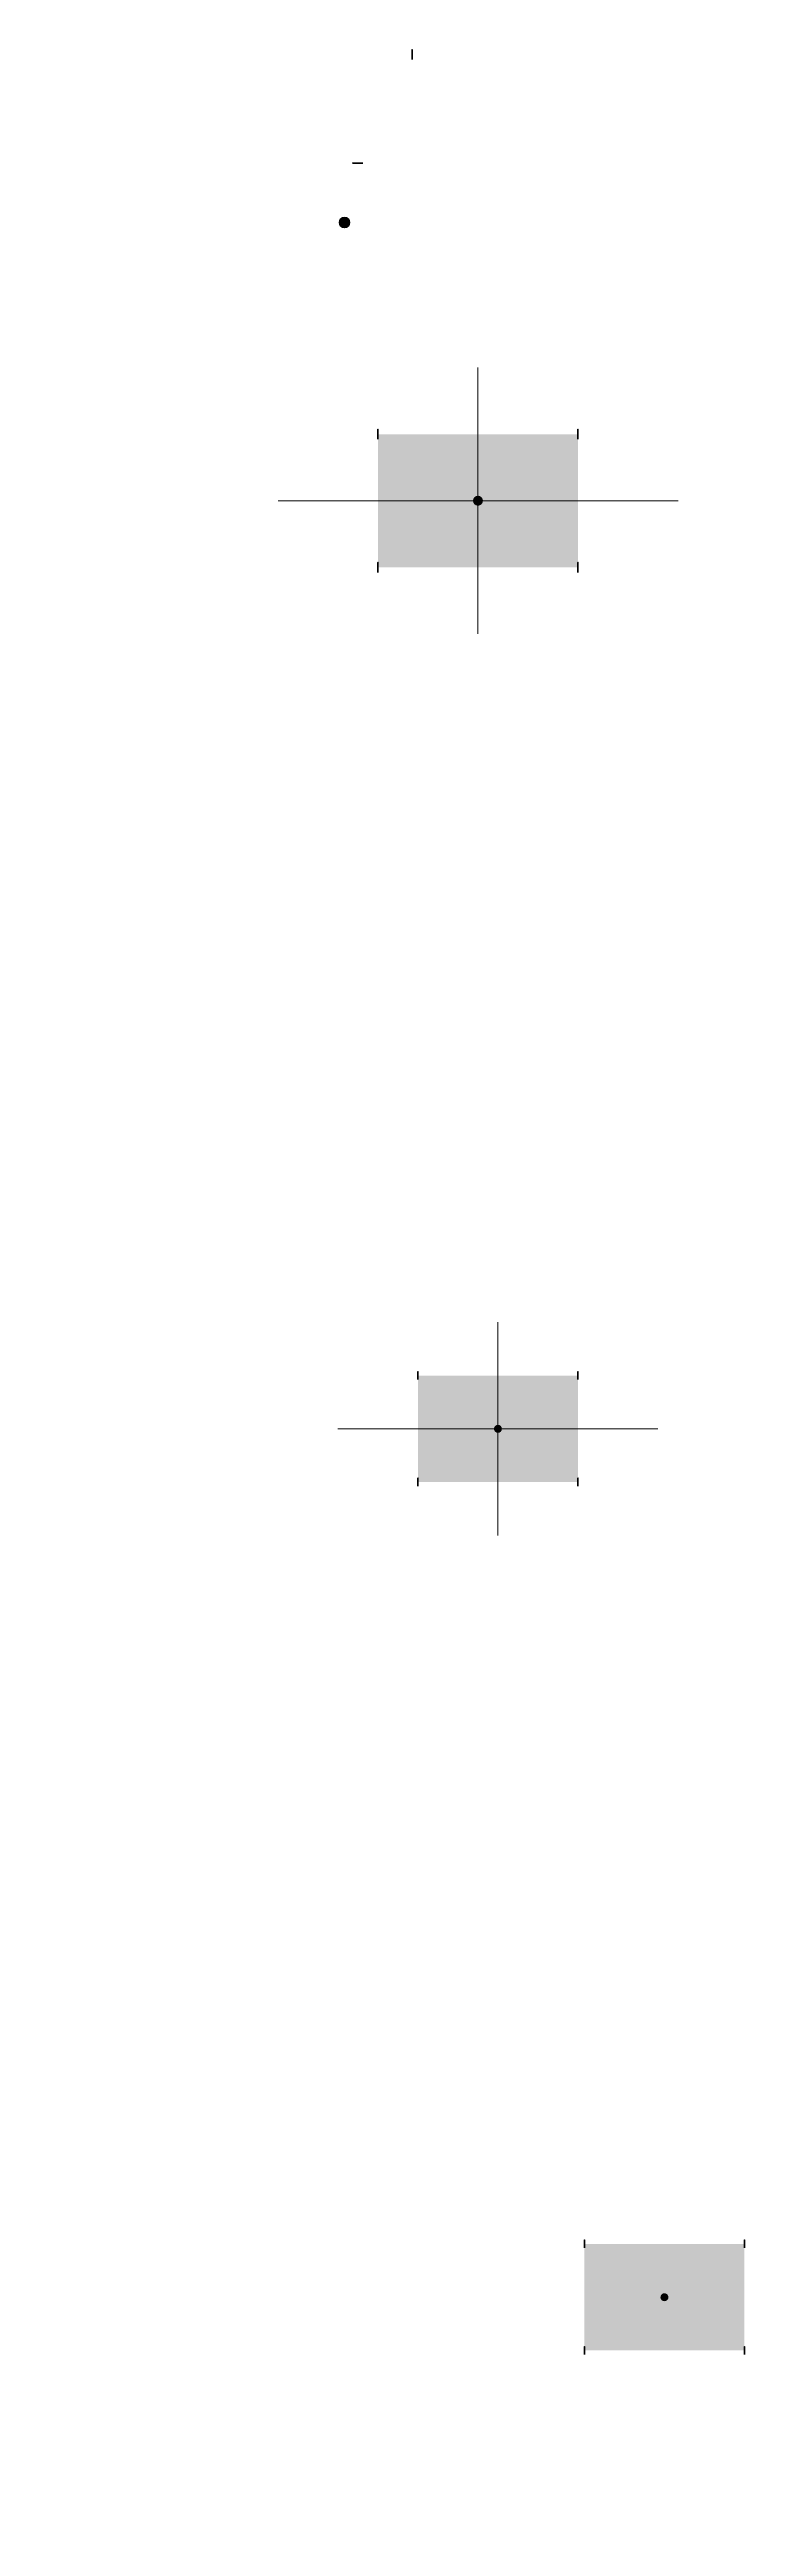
# Model space of a CAD drawing. Header units: millimetres. Extents: x -488.3 to -450.2, y 115.5 to 173.2.
# Drawn here: x -479.83 to -474.62, y 129.21 to 147.81 of the extents above; entities that cross this region are included whole.
import ezdxf

# ---------------------------------------------------------------- set-up
doc = ezdxf.new("R2010")
doc.units = ezdxf.units.MM
doc.linetypes.add('DASHED', pattern=[19.05, 12.7, -6.35])
doc.linetypes.add('HIDDEN', pattern=[9.525, 6.35, -3.175])
for name, color, linetype, lineweight in [('CONTORNO', 4, 'Continuous', 35), ('HIDDED', 6, 'HIDDEN', 18), ('TEXTO', 7, 'Continuous', 15)]:
    doc.layers.add(name, color=color, linetype=linetype, lineweight=lineweight)
doc.styles.get("Standard").update_dxf_attribs({"font": 'arial.ttf'})

msp = doc.modelspace()

# ---------------------------------------------------------------- texts
at = {"layer": 'TEXTO', "extrusion": (0, -1, 0), "attachment_point": 1, "text_direction": (1, 0, 0)}
for s, width, gutter_width, insert, char_height in [('w', 0.1509, 1, (-476.617, 144.923, 0.328), 0.1), ('e', 0.1509, 1, (-476.617, 143.923, 0.328), 0.1), ('w', 0.12072, 0.8, (-476.467, 137.855, 0.262), 0.08), ('{\\H1.08333x;ζ}', 0.12072, 0.8, (-479.836, 137.055, 0.955), 0.08), ('e', 0.12072, 0.8, (-476.467, 137.055, 0.262), 0.08), ('w', 0.12072, 0.8, (-475.218, 131.335, 0.262), 0.08), ('{\\H1.08333x;ζ}', 0.12072, 0.8, (-478.362, 130.57, 0.955), 0.08), ('e', 0.12072, 0.8, (-475.218, 130.535, 0.262), 0.08)]:
    msp.add_mtext_dynamic_manual_height_columns(s, width=width, gutter_width=gutter_width, heights=[0], dxfattribs=dict(at, insert=insert, char_height=char_height))
at = {"layer": 'TEXTO', "extrusion": (-1, 0, 0), "attachment_point": 1, "text_direction": (0, -1, 0)}
for s, width, gutter_width, insert, char_height in [('4', 0.25576, 1, (-477.629, 144.788, 1.081), 0.1), ('1', 0.25576, 1, (-477.629, 144.788, 0.331), 0.1), ('2', 0.25576, 1, (-476.142, 144.776, 0.331), 0.1), ('3', 0.25576, 1, (-476.135, 144.788, 1.081), 0.1), ('s', 0.25576, 1, (-477.367, 144.423, 0.331), 0.1), ('t', 0.25576, 1, (-476.617, 144.384, 0.931), 0.1), ('b', 0.25576, 1, (-476.617, 144.384, -0.022), 0.1), ('n', 0.25576, 1, (-475.867, 144.423, 0.331), 0.1), ('8', 0.25576, 1, (-477.629, 143.593, 1.081), 0.1), ('5', 0.25576, 1, (-477.629, 143.593, 0.331), 0.1), ('6', 0.25576, 1, (-476.129, 143.593, 0.331), 0.1), ('7', 0.25576, 1, (-476.129, 143.593, 1.081), 0.1), ('{\\fArial|b1|i0|c0|p34;P}', 0.25576, 1, (-477.629, 143.36, 1.508), 0.1), ('{\\H1.08333x;ξ}', 0.20461, 0.8, (-478.635, 137.783, -0.151), 0.08), ('4', 0.20461, 0.8, (-477.277, 137.747, 0.865), 0.08), ('1', 0.20461, 0.8, (-477.277, 137.747, 0.265), 0.08), ('2', 0.20461, 0.8, (-476.087, 137.737, 0.265), 0.08), ('3', 0.20461, 0.8, (-476.081, 137.747, 0.865), 0.08), ('{\\H1.08333x;η}', 0.20461, 0.8, (-479.129, 137.584, 0.69), 0.08), ('{\\fArial|b1|i0|c0|p34;W}', 0.20461, 0.8, (-477.277, 137.572, 1.207), 0.08), ('s', 0.20461, 0.8, (-477.067, 137.455, 0.265), 0.08), ('n', 0.20461, 0.8, (-475.867, 137.455, 0.265), 0.08), ('t', 0.20461, 0.8, (-476.467, 137.423, 0.745), 0.08), ('b', 0.20461, 0.8, (-476.467, 137.423, -0.018), 0.08), ('8', 0.20461, 0.8, (-477.277, 136.79, 0.865), 0.08), ('5', 0.20461, 0.8, (-477.277, 136.79, 0.265), 0.08), ('6', 0.20461, 0.8, (-476.077, 136.79, 0.265), 0.08), ('7', 0.20461, 0.8, (-476.077, 136.79, 0.865), 0.08), ('{\\fArial|b1|i0|c0|p34;N}', 0.20461, 0.8, (-476.076, 136.756, 1.207), 0.08), ('{\\fArial|b1|i0|c0|p34;S}', 0.20461, 0.8, (-478.635, 136.604, 1.34), 0.08), ('{\\fArial|b1|i0|c0|p34;T}', 0.20461, 0.8, (-477.277, 136.604, 1.807), 0.08), ('{\\fArial|b1|i0|c0|p34;P}', 0.20461, 0.8, (-477.277, 136.604, 1.207), 0.08), ('{\\fArial|b1|i0|c0|p34;B}', 0.20461, 0.8, (-477.277, 136.594, 0.607), 0.08), ('{\\fArial|b1|i0|c0|p34;E}', 0.20461, 0.8, (-477.277, 135.804, 1.207), 0.08), ('{\\H1.08333x;ξ}', 0.20461, 0.8, (-477.162, 131.298, -0.151), 0.08), ('4', 0.20461, 0.8, (-476.028, 131.227, 0.865), 0.08), ('1', 0.20461, 0.8, (-476.028, 131.227, 0.265), 0.08), ('2', 0.20461, 0.8, (-474.838, 131.217, 0.265), 0.08), ('3', 0.20461, 0.8, (-474.832, 131.227, 0.865), 0.08), ('{\\H1.08333x;η}', 0.20461, 0.8, (-477.655, 131.099, 0.69), 0.08), ('{\\fArial|b1|i0|c0|p34;W}', 0.20461, 0.8, (-476.028, 131.052, 1.207), 0.08), ('s', 0.20461, 0.8, (-475.818, 131.017, 0.265), 0.08), ('n', 0.20461, 0.8, (-474.618, 131.022, 0.265), 0.08), ('t', 0.20461, 0.8, (-475.218, 130.903, 0.745), 0.08), ('b', 0.20461, 0.8, (-475.218, 130.903, -0.018), 0.08), ('8', 0.20461, 0.8, (-476.028, 130.27, 0.865), 0.08), ('5', 0.20461, 0.8, (-476.028, 130.27, 0.265), 0.08), ('6', 0.20461, 0.8, (-474.828, 130.27, 0.265), 0.08), ('7', 0.20461, 0.8, (-474.828, 130.27, 0.865), 0.08), ('{\\fArial|b1|i0|c0|p34;N}', 0.20461, 0.8, (-474.827, 130.236, 1.207), 0.08), ('{\\fArial|b1|i0|c0|p34;S}', 0.20461, 0.8, (-477.386, 130.084, 1.34), 0.08), ('{\\fArial|b1|i0|c0|p34;T}', 0.20461, 0.8, (-476.028, 130.084, 1.807), 0.08), ('{\\fArial|b1|i0|c0|p34;P}', 0.20461, 0.8, (-476.028, 130.084, 1.207), 0.08), ('{\\fArial|b1|i0|c0|p34;B}', 0.20461, 0.8, (-476.028, 130.074, 0.607), 0.08), ('{\\fArial|b1|i0|c0|p34;E}', 0.20461, 0.8, (-476.028, 129.284, 1.207), 0.08)]:
    msp.add_mtext_dynamic_manual_height_columns(s, width=width, gutter_width=gutter_width, heights=[0], dxfattribs=dict(at, insert=insert, char_height=char_height))

# ---------------------------------------------------------------- hatches: boundary and pattern name
at = {"layer": 'CONTORNO', "true_color": 0x000000, "transparency": 33554687, "extrusion": (-1, 0, 0)}
h = msp.add_hatch(color=18, dxfattribs=at)
h.dxf.hatch_style = 1
h.paths.add_polyline_path([(-147.811, -0.517, 1), (-147.736, -0.517, 1)])
at = {"layer": 'CONTORNO', "true_color": 0x000000, "transparency": 33554687, "extrusion": (0, -1, 0)}
h = msp.add_hatch(color=18, dxfattribs=at)
h.dxf.hatch_style = 1
h.paths.add_polyline_path([(-477.557, -0.182, 1), (-477.482, -0.182, 1)])
at = {"layer": 'CONTORNO', "true_color": 0x000000, "transparency": 33554687}
h = msp.add_hatch(color=18, dxfattribs=at)
h.dxf.hatch_style = 1
h.paths.add_polyline_path([(-477.618, 146.474, 1), (-477.618, 146.549, 1)])
at = {"layer": 'CONTORNO', "true_color": 0xf8d731, "transparency": 33554559, "extrusion": (-1, 0, 0)}
h = msp.add_hatch(color=40, dxfattribs=at)
h.dxf.hatch_style = 1
h.paths.add_polyline_path([(-144.363, 0), (-143.923, 0), (-143.923, 0.75), (-144.363, 0.75)])
h.paths.add_polyline_path([(-144.923, 0), (-144.363, 0), (-144.363, 0.75), (-144.923, 0.75)])
at = {"layer": 'CONTORNO', "true_color": 0xf8d731, "transparency": 33554559}
h = msp.add_hatch(color=40, dxfattribs=at)
h.dxf.hatch_style = 1
h.paths.add_polyline_path([(-475.867, 143.923), (-475.867, 144.923), (-477.367, 144.923), (-477.367, 143.923)])
at = {"layer": 'CONTORNO', "true_color": 0xf8d731, "transparency": 33554559, "extrusion": (0, -1, 0)}
h = msp.add_hatch(color=40, dxfattribs=at)
h.dxf.hatch_style = 1
h.paths.add_polyline_path([(-475.867, 0), (-475.867, 0.75), (-477.367, 0.75), (-477.367, 0)])
at = {"layer": 'CONTORNO', "true_color": 0x7aafdf, "transparency": 33554508, "extrusion": (-1, 0, 0)}
h = msp.add_hatch(color=143, dxfattribs=at)
h.dxf.hatch_style = 1
h.paths.add_polyline_path([(-137.407, 0), (-137.055, 0), (-137.055, 0.6), (-137.407, 0.6)])
h.paths.add_polyline_path([(-137.855, 0), (-137.407, 0), (-137.407, 0.6), (-137.855, 0.6)])
at = {"layer": 'CONTORNO', "true_color": 0x7aafdf, "transparency": 33554508}
h = msp.add_hatch(color=143, dxfattribs=at)
h.dxf.hatch_style = 1
h.paths.add_polyline_path([(-475.867, 137.055), (-475.867, 137.855), (-477.067, 137.855), (-477.067, 137.055)])
at = {"layer": 'CONTORNO', "true_color": 0x7aafdf, "transparency": 33554508, "extrusion": (0, -1, 0)}
h = msp.add_hatch(color=143, dxfattribs=at)
h.dxf.hatch_style = 1
h.paths.add_polyline_path([(-475.867, 0), (-475.867, 0.6), (-477.067, 0.6), (-477.067, 0)])
at = {"layer": 'CONTORNO', "transparency": 33554559, "extrusion": (-1, 0, 0)}
h = msp.add_hatch(color=8, dxfattribs=at)
h.dxf.hatch_style = 1
h.set_gradient(color1=(199, 200, 202), color2=(147, 149, 152), name='INVCYLINDER')
h.paths.add_polyline_path([(-130.886, 0), (-130.535, 0), (-130.535, 0.6), (-130.886, 0.6)])
h.paths.add_polyline_path([(-131.335, 0), (-130.886, 0), (-130.886, 0.6), (-131.335, 0.6)])
at = {"layer": 'CONTORNO', "transparency": 33554559}
h = msp.add_hatch(color=8, dxfattribs=at)
h.dxf.hatch_style = 1
h.set_gradient(color1=(199, 200, 202), color2=(147, 149, 152), name='INVCYLINDER')
h.paths.add_polyline_path([(-474.618, 130.535), (-474.618, 131.335), (-475.818, 131.335), (-475.818, 130.535)])
at = {"layer": 'CONTORNO', "transparency": 33554559, "extrusion": (0, -1, 0)}
h = msp.add_hatch(color=8, dxfattribs=at)
h.dxf.hatch_style = 1
h.set_gradient(color1=(199, 200, 202), color2=(147, 149, 152), name='INVCYLINDER')
h.paths.add_polyline_path([(-474.618, 0), (-474.618, 0.6), (-475.818, 0.6), (-475.818, 0)])
at = {"layer": 'TEXTO', "true_color": 0x000000, "transparency": 33554687, "extrusion": (0, -1, 0)}
h = msp.add_hatch(color=18, dxfattribs=at)
h.dxf.hatch_style = 1
h.set_gradient(color2=(248, 215, 49), name='INVSPHERICAL')
h.paths.add_polyline_path([(-476.654, 0.375, 1), (-476.579, 0.375, 1)])
at = {"layer": 'TEXTO', "true_color": 0x000000, "transparency": 33554687, "extrusion": (-1, 0, 0)}
h = msp.add_hatch(color=18, dxfattribs=at)
h.dxf.hatch_style = 1
h.set_gradient(color2=(248, 215, 49), name='INVSPHERICAL')
h.paths.add_polyline_path([(-144.461, 0.375, 1), (-144.386, 0.375, 1)])
at = {"layer": 'TEXTO', "true_color": 0x000000, "transparency": 33554687}
h = msp.add_hatch(color=18, dxfattribs=at)
h.dxf.hatch_style = 1
h.set_gradient(color2=(248, 215, 49), name='INVSPHERICAL')
h.paths.add_polyline_path([(-476.617, 144.386, 1), (-476.617, 144.461, 1)])
h = msp.add_hatch(color=18, dxfattribs=at)
h.dxf.hatch_style = 1
h.set_gradient(color2=(248, 215, 49), name='INVSPHERICAL')
h.paths.add_polyline_path([(-476.617, 144.386, 1), (-476.617, 144.461, 1)])
at = {"layer": 'TEXTO', "true_color": 0x000000, "transparency": 33554687, "extrusion": (-1, 0, 0)}
h = msp.add_hatch(color=18, dxfattribs=at)
h.dxf.hatch_style = 1
h.set_gradient(color2=(248, 215, 49), name='INVSPHERICAL')
h.paths.add_polyline_path([(-144.461, 0.375, 1), (-144.386, 0.375, 1)])
at = {"layer": 'TEXTO', "true_color": 0x000000, "transparency": 33554687, "extrusion": (0, -1, 0)}
h = msp.add_hatch(color=18, dxfattribs=at)
h.dxf.hatch_style = 1
h.set_gradient(color2=(248, 215, 49), name='INVSPHERICAL')
h.paths.add_polyline_path([(-476.654, 0.375, 1), (-476.579, 0.375, 1)])
h = msp.add_hatch(color=18, dxfattribs=at)
h.dxf.hatch_style = 1
h.set_gradient(color2=(248, 215, 49), name='INVSPHERICAL')
h.paths.add_polyline_path([(-476.497, 0.3, 1), (-476.437, 0.3, 1)])
at = {"layer": 'TEXTO', "true_color": 0x000000, "transparency": 33554687, "extrusion": (-1, 0, 0)}
h = msp.add_hatch(color=18, dxfattribs=at)
h.dxf.hatch_style = 1
h.set_gradient(color2=(248, 215, 49), name='INVSPHERICAL')
h.paths.add_polyline_path([(-137.485, 0.3, 1), (-137.425, 0.3, 1)])
at = {"layer": 'TEXTO', "true_color": 0x000000, "transparency": 33554687}
h = msp.add_hatch(color=18, dxfattribs=at)
h.dxf.hatch_style = 1
h.set_gradient(color2=(248, 215, 49), name='INVSPHERICAL')
h.paths.add_polyline_path([(-476.467, 137.425, 1), (-476.467, 137.485, 1)])
h = msp.add_hatch(color=18, dxfattribs=at)
h.dxf.hatch_style = 1
h.set_gradient(color2=(248, 215, 49), name='INVSPHERICAL')
h.paths.add_polyline_path([(-476.467, 137.425, 1), (-476.467, 137.485, 1)])
at = {"layer": 'TEXTO', "true_color": 0x000000, "transparency": 33554687, "extrusion": (-1, 0, 0)}
h = msp.add_hatch(color=18, dxfattribs=at)
h.dxf.hatch_style = 1
h.set_gradient(color2=(248, 215, 49), name='INVSPHERICAL')
h.paths.add_polyline_path([(-137.485, 0.3, 1), (-137.425, 0.3, 1)])
at = {"layer": 'TEXTO', "true_color": 0x000000, "transparency": 33554687, "extrusion": (0, -1, 0)}
h = msp.add_hatch(color=18, dxfattribs=at)
h.dxf.hatch_style = 1
h.set_gradient(color2=(248, 215, 49), name='INVSPHERICAL')
h.paths.add_polyline_path([(-476.497, 0.3, 1), (-476.437, 0.3, 1)])
h = msp.add_hatch(color=18, dxfattribs=at)
h.dxf.hatch_style = 1
h.set_gradient(name='INVSPHERICAL')
h.paths.add_polyline_path([(-475.248, 0.3, 1), (-475.188, 0.3, 1)])
at = {"layer": 'TEXTO', "true_color": 0x000000, "transparency": 33554687, "extrusion": (-1, 0, 0)}
h = msp.add_hatch(color=18, dxfattribs=at)
h.dxf.hatch_style = 1
h.set_gradient(name='INVSPHERICAL')
h.paths.add_polyline_path([(-130.965, 0.3, 1), (-130.905, 0.3, 1)])
at = {"layer": 'TEXTO', "true_color": 0x000000, "transparency": 33554687}
h = msp.add_hatch(color=18, dxfattribs=at)
h.dxf.hatch_style = 1
h.set_gradient(name='INVSPHERICAL')
h.paths.add_polyline_path([(-475.218, 130.905, 1), (-475.218, 130.965, 1)])
h = msp.add_hatch(color=18, dxfattribs=at)
h.dxf.hatch_style = 1
h.set_gradient(name='INVSPHERICAL')
h.paths.add_polyline_path([(-475.218, 130.905, 1), (-475.218, 130.965, 1)])
at = {"layer": 'TEXTO', "true_color": 0x000000, "transparency": 33554687, "extrusion": (-1, 0, 0)}
h = msp.add_hatch(color=18, dxfattribs=at)
h.dxf.hatch_style = 1
h.set_gradient(name='INVSPHERICAL')
h.paths.add_polyline_path([(-130.965, 0.3, 1), (-130.905, 0.3, 1)])
at = {"layer": 'TEXTO', "true_color": 0x000000, "transparency": 33554687, "extrusion": (0, -1, 0)}
h = msp.add_hatch(color=18, dxfattribs=at)
h.dxf.hatch_style = 1
h.set_gradient(name='INVSPHERICAL')
h.paths.add_polyline_path([(-475.248, 0.3, 1), (-475.188, 0.3, 1)])

# ---------------------------------------------------------------- linework, layer by layer
at = {"layer": 'CONTORNO'}
for points in [[(-478.76, 137.855, 0, 0, 0), (-478.93, 137.855, 0.02, 0, 0), (-478.99, 137.855, 0, 0, 0)], [(-478.76, 137.855, 0, 0, 0), (-478.76, 137.685, 0.02, 0, 0), (-478.76, 137.625, 0, 0, 0)], [(-477.286, 131.37, 0, 0, 0), (-477.456, 131.37, 0.02, 0, 0), (-477.516, 131.37, 0, 0, 0)], [(-477.286, 131.37, 0, 0, 0), (-477.286, 131.2, 0.02, 0, 0), (-477.286, 131.14, 0, 0, 0)]]:
    msp.add_lwpolyline(points, format="xyseb", dxfattribs=at)
at = {"layer": 'CONTORNO', "extrusion": (-1, 0, 0)}
for points, elevation in [([(-137.855, 0, 0, 0, 0), (-137.855, 0.202, 0.02, 0, 0), (-137.855, 0.255, 0, 0, 0)], 478.76), ([(-131.37, 0, 0, 0, 0), (-131.37, 0.202, 0.02, 0, 0), (-131.37, 0.255, 0, 0, 0)], 477.286)]:
    msp.add_lwpolyline(points, format="xyseb", dxfattribs=dict(at, elevation=elevation))
for centre, radius in [((-147.773, -0.517, 477.111), 0.0375), ((-144.923, 0, 477.367), 0.0375), ((-144.923, 0.75, 477.367), 0.0375), ((-144.923, 0, 475.867), 0.0375), ((-144.923, 0.75, 475.867), 0.0375), ((-143.923, 0, 477.367), 0.0375), ((-143.923, 0.75, 477.367), 0.0375), ((-143.923, 0, 475.867), 0.0375), ((-143.923, 0.75, 475.867), 0.0375), ((-137.855, 0, 477.067), 0.03), ((-137.855, 0.6, 477.067), 0.03), ((-137.855, 0, 475.867), 0.03), ((-137.855, 0.6, 475.867), 0.03), ((-137.055, 0, 477.067), 0.03), ((-137.055, 0.6, 477.067), 0.03), ((-137.055, 0, 475.867), 0.03), ((-137.055, 0.6, 475.867), 0.03), ((-131.335, 0, 475.818), 0.03), ((-131.335, 0.6, 475.818), 0.03), ((-131.335, 0, 474.618), 0.03), ((-131.335, 0.6, 474.618), 0.03), ((-130.535, 0, 475.818), 0.03), ((-130.535, 0.6, 475.818), 0.03), ((-130.535, 0, 474.618), 0.03), ((-130.535, 0.6, 474.618), 0.03)]:
    msp.add_circle(centre, radius, dxfattribs=at)
at = {"layer": 'CONTORNO', "extrusion": (0, -1, 0)}
msp.add_circle((-477.519, -0.182, -146.958), 0.0375, dxfattribs=at)
at = {"layer": 'CONTORNO'}
msp.add_circle((-477.618, 146.512), 0.0375, dxfattribs=at)
at = {"layer": 'HIDDED', "linetype": 'DASHED', "extrusion": (1, 0, 0)}
for p, q in [((-476.617, 145.423, 0.375), (-476.617, 143.423, 0.375)), ((-476.467, 138.255, 0.3), (-476.467, 136.655, 0.3))]:
    msp.add_line(p, q, dxfattribs=at)
at = {"layer": 'HIDDED', "linetype": 'DASHED', "extrusion": (0, 0, -1)}
for points, elevation in [([(478.116, 144.423), (475.116, 144.423)], -0.375), ([(477.667, 137.455), (475.267, 137.455)], -0.3)]:
    msp.add_lwpolyline(points, dxfattribs=dict(at, elevation=elevation))
at = {"layer": 'HIDDED', "linetype": 'DASHED', "extrusion": (1, 0, 0)}
for points, elevation in [([(144.423, 1.125), (144.423, -0.375)], -476.617), ([(137.455, 0.9), (137.455, -0.3)], -476.467)]:
    msp.add_lwpolyline(points, dxfattribs=dict(at, elevation=elevation))

msp.set_redraw_order([(e.dxf.handle, doc.entitydb.next_handle()) for e in msp.query("TEXT MTEXT ATTDEF DIMENSION ARC_DIMENSION")])  # texts and dimensions are drawn at this point

doc.saveas('drawing.dxf')
